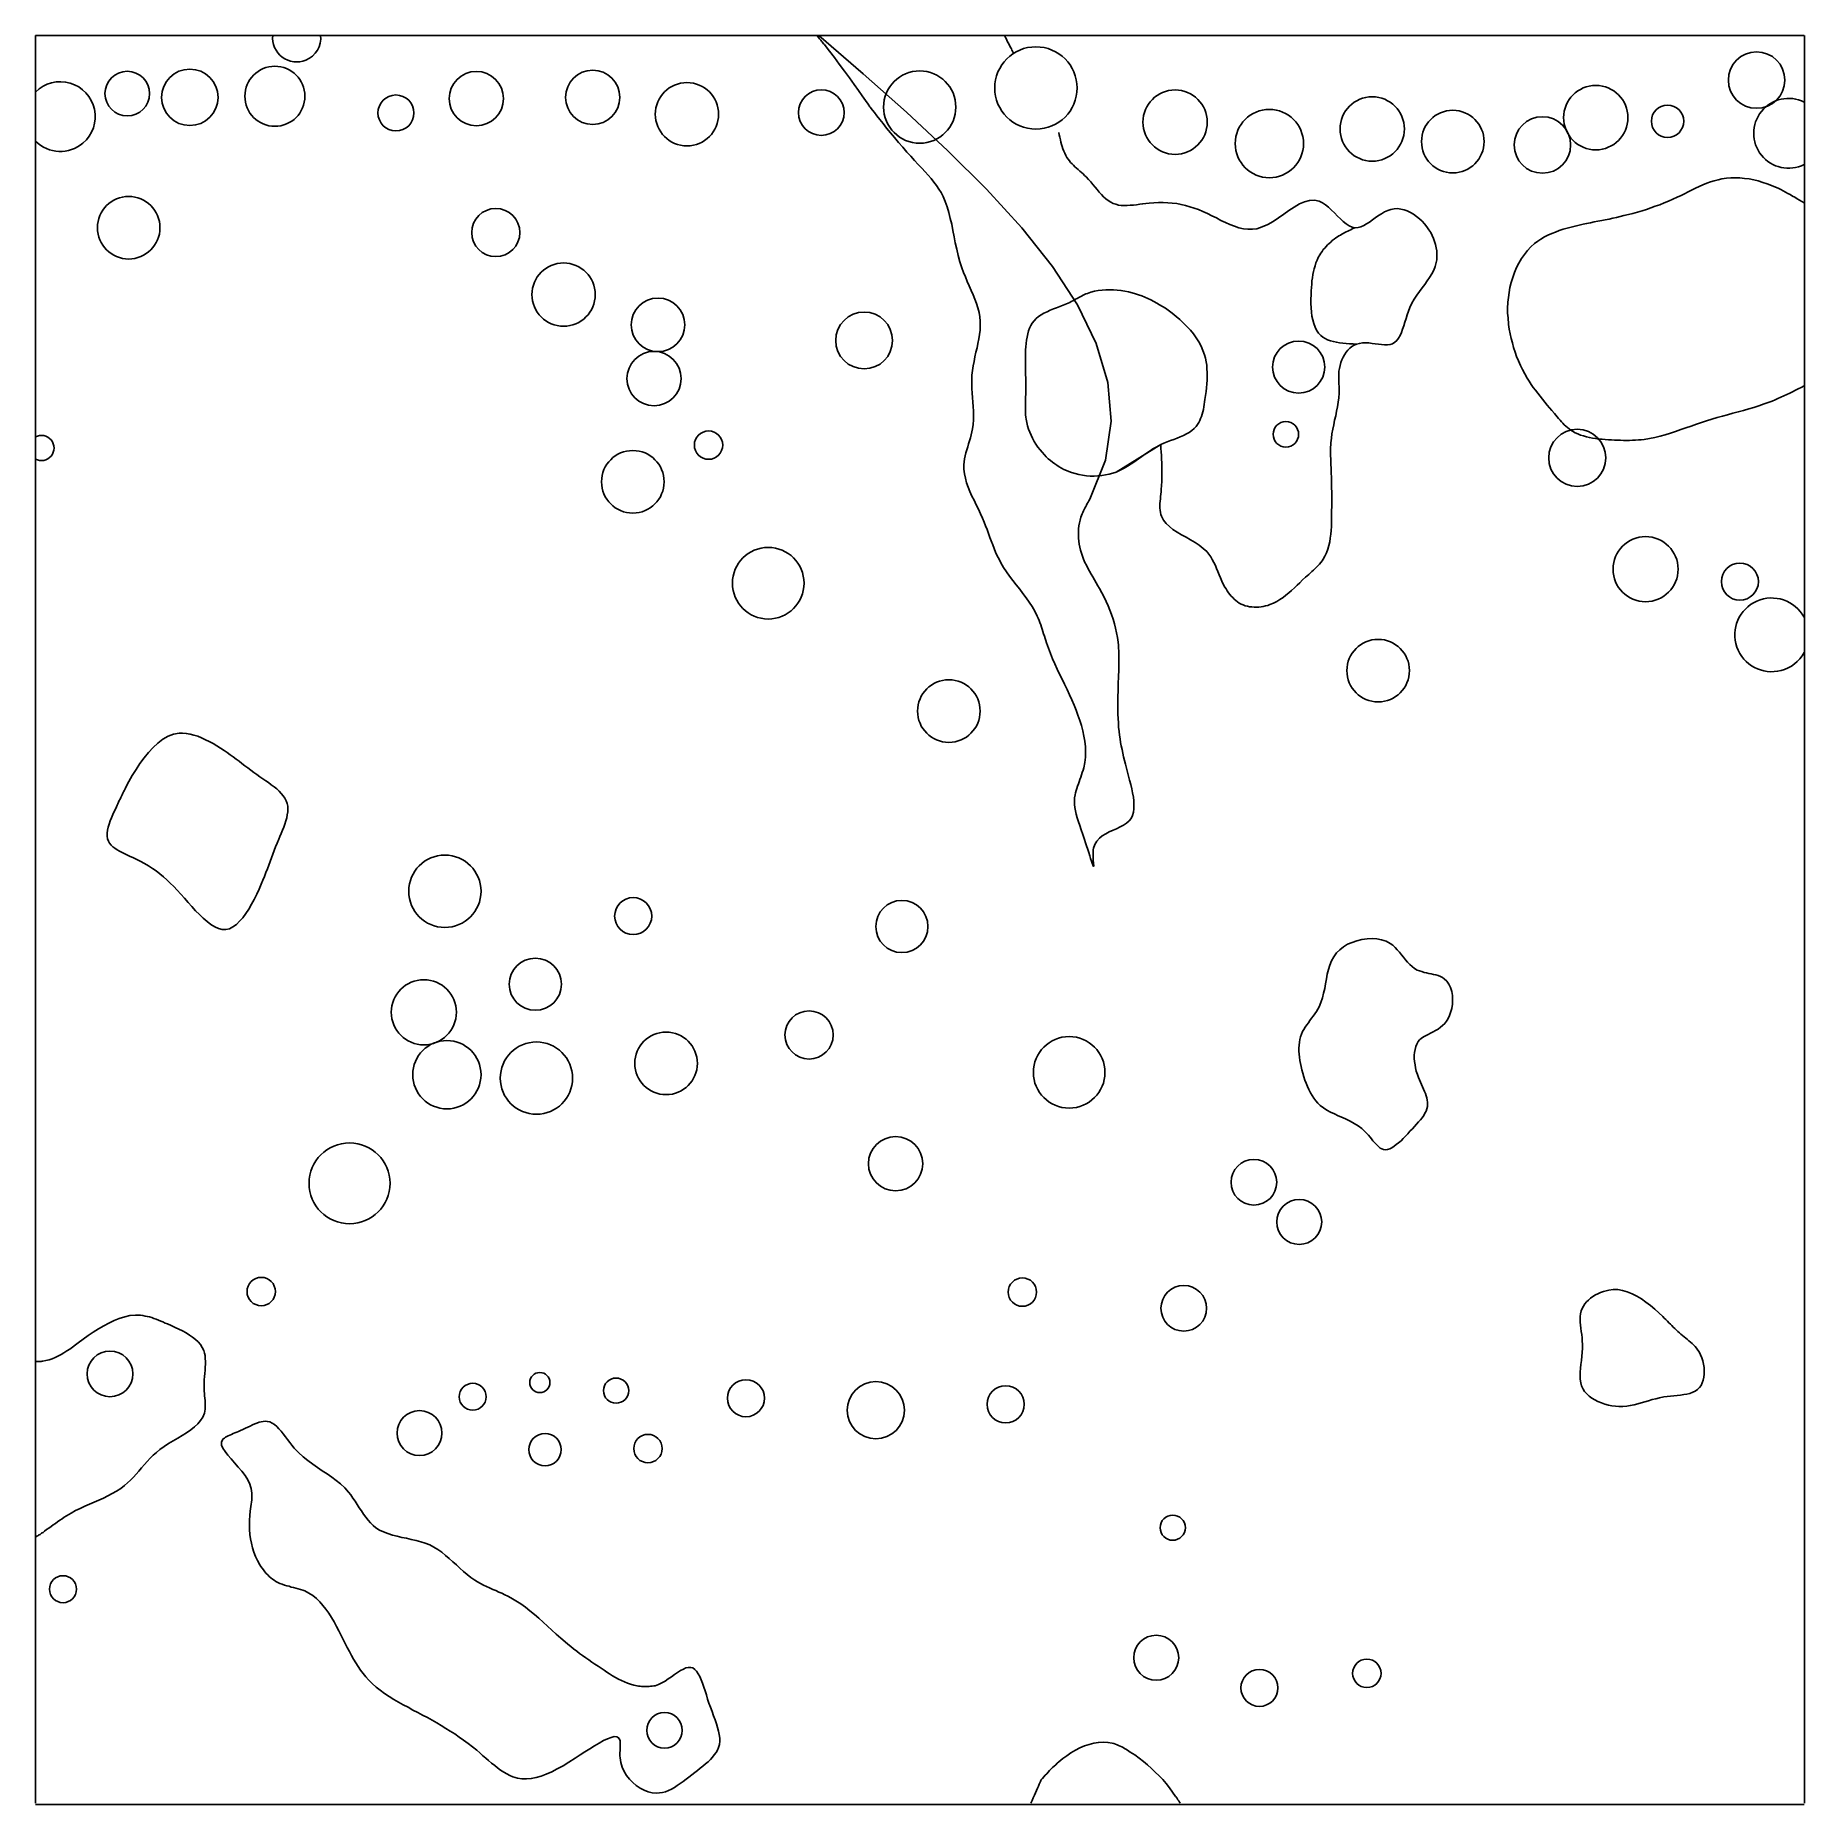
# Model space of a CAD drawing. Extents: x 6.066 to 7.049, y 8.53 to 9.514.
import ezdxf

# ---------------------------------------------------------------- set-up
doc = ezdxf.new("R2010")
doc.units = 0
for name, color, linetype in [('LAYER1', 7, 'CONTINUOUS'), ('LAYER10', 1, 'CONTINUOUS'), ('LAYER12', 5, 'CONTINUOUS')]:
    doc.layers.add(name, color=color, linetype=linetype)

msp = doc.modelspace()

# ---------------------------------------------------------------- linework, layer by layer
at = {"layer": 'LAYER1', "color": 7, "linetype": 'CONTINUOUS'}
for points in [[(6.5012, 9.514), (6.5011, 9.514), (6.501, 9.514), (6.5009, 9.514), (6.5008, 9.514), (6.5007, 9.514), (6.5006, 9.514), (6.5005, 9.514), (6.5004, 9.514), (6.5003, 9.514), (6.5002, 9.514), (6.5001, 9.514), (6.5001, 9.514), (6.4998, 9.514), (6.4996, 9.514), (6.4995, 9.514), (6.4994, 9.514), (6.4994, 9.514), (6.4994, 9.514), (6.4994, 9.514), (6.4995, 9.514), (6.4996, 9.514), (6.4998, 9.514), (6.4999, 9.514), (6.5001, 9.514)], [(6.5001, 9.514), (6.5001, 9.514), (6.5001, 9.514), (6.5001, 9.514), (6.5001, 9.514), (6.5001, 9.514), (6.5001, 9.514), (6.5001, 9.514), (6.5001, 9.514), (6.5001, 9.514), (6.5001, 9.514), (6.5001, 9.514), (6.5001, 9.514), (6.5001, 9.514), (6.5001, 9.514), (6.5001, 9.514), (6.5001, 9.514), (6.5001, 9.514), (6.5001, 9.514), (6.5001, 9.514), (6.5001, 9.514), (6.5001, 9.514), (6.5001, 9.514), (6.5001, 9.514), (6.5001, 9.514)], [(6.5001, 9.514), (6.5004, 9.5136), (6.5008, 9.5131), (6.5012, 9.5127), (6.5016, 9.5122), (6.5019, 9.5118), (6.5023, 9.5113), (6.5027, 9.5109), (6.5031, 9.5104), (6.5035, 9.5099), (6.5039, 9.5094), (6.5043, 9.5089), (6.5047, 9.5084), (6.5072, 9.5052), (6.5099, 9.5017), (6.5126, 9.498), (6.5154, 9.4942), (6.5182, 9.4905), (6.5208, 9.4868), (6.5232, 9.4834), (6.5254, 9.4804), (6.5272, 9.4778), (6.5286, 9.4758), (6.5295, 9.4744), (6.5299, 9.4739), (6.5299, 9.4738), (6.5299, 9.4738), (6.5299, 9.4738), (6.5299, 9.4738), (6.5299, 9.4739), (6.5299, 9.4739), (6.5299, 9.4739), (6.5299, 9.4739), (6.5299, 9.4739), (6.5299, 9.4739), (6.5299, 9.4739), (6.5299, 9.4739), (6.5303, 9.4734), (6.531, 9.4725), (6.5321, 9.4711), (6.5334, 9.4694), (6.5351, 9.4673), (6.5369, 9.465), (6.5389, 9.4625), (6.5411, 9.4599), (6.5433, 9.4572), (6.5456, 9.4544), (6.5479, 9.4518), (6.5501, 9.4492), (6.5523, 9.4468), (6.5544, 9.4445), (6.5565, 9.4423), (6.5584, 9.4402), (6.5603, 9.4382), (6.562, 9.4363), (6.5637, 9.4344), (6.5652, 9.4325), (6.5667, 9.4306), (6.568, 9.4286), (6.5692, 9.4266), (6.5703, 9.4245), (6.5715, 9.4217), (6.5726, 9.4187), (6.5735, 9.4156), (6.5743, 9.4123), (6.5751, 9.409), (6.5758, 9.4056), (6.5764, 9.4021), (6.5771, 9.3987), (6.5779, 9.3952), (6.5787, 9.3917), (6.5796, 9.3882), (6.5807, 9.3848), (6.5816, 9.3822), (6.5827, 9.3797), (6.5837, 9.3772), (6.5848, 9.3747), (6.5859, 9.3722), (6.587, 9.3698), (6.5879, 9.3673), (6.5888, 9.3649), (6.5896, 9.3625), (6.5903, 9.36), (6.5907, 9.3575), (6.591, 9.3551), (6.591, 9.3526), (6.5909, 9.3502), (6.5906, 9.3477), (6.5902, 9.3453), (6.5897, 9.3428), (6.5892, 9.3403), (6.5886, 9.3378), (6.588, 9.3353), (6.5875, 9.3327), (6.587, 9.3302), (6.5866, 9.3277), (6.5863, 9.3251), (6.5862, 9.3226), (6.5862, 9.3201), (6.5863, 9.3176), (6.5865, 9.3151), (6.5866, 9.3126), (6.5868, 9.3101), (6.587, 9.3076), (6.5872, 9.3051), (6.5872, 9.3027), (6.5872, 9.3002), (6.587, 9.2977), (6.5867, 9.2953), (6.5863, 9.2936), (6.5859, 9.2919), (6.5855, 9.2902), (6.585, 9.2885), (6.5845, 9.2869), (6.584, 9.2852), (6.5835, 9.2835), (6.583, 9.2819), (6.5826, 9.2802), (6.5823, 9.2786), (6.582, 9.2769), (6.5819, 9.2753), (6.5819, 9.2728), (6.5822, 9.2703), (6.5827, 9.2678), (6.5834, 9.2653), (6.5842, 9.2629), (6.5852, 9.2604), (6.5863, 9.2579), (6.5875, 9.2555), (6.5887, 9.253), (6.5899, 9.2505), (6.5911, 9.248), (6.5922, 9.2455), (6.5931, 9.2434), (6.5939, 9.2413), (6.5948, 9.2392), (6.5955, 9.2371), (6.5963, 9.2349), (6.5971, 9.2329), (6.5979, 9.2308), (6.5987, 9.2287), (6.5995, 9.2267), (6.6004, 9.2247), (6.6014, 9.2227), (6.6024, 9.2208), (6.6039, 9.2182), (6.6056, 9.2157), (6.6073, 9.2133), (6.6091, 9.2109), (6.611, 9.2085), (6.6129, 9.2061), (6.6147, 9.2037), (6.6165, 9.2013), (6.6182, 9.1989), (6.6198, 9.1964), (6.6213, 9.1938), (6.6227, 9.1911), (6.6232, 9.1899), (6.6237, 9.1887), (6.6241, 9.1875), (6.6246, 9.1863), (6.625, 9.185), (6.6254, 9.1838), (6.6258, 9.1825), (6.6262, 9.1812), (6.6266, 9.18), (6.627, 9.1787), (6.6274, 9.1775), (6.6278, 9.1762), (6.6289, 9.1733), (6.63, 9.1703), (6.6312, 9.1674), (6.6325, 9.1646), (6.6338, 9.1617), (6.6351, 9.1589), (6.6365, 9.156), (6.6378, 9.1532), (6.6392, 9.1503), (6.6405, 9.1474), (6.6418, 9.1445), (6.6431, 9.1416), (6.6443, 9.1388), (6.6453, 9.136), (6.6463, 9.1331), (6.6472, 9.1302), (6.648, 9.1273), (6.6486, 9.1244), (6.6491, 9.1215), (6.6494, 9.1185), (6.6495, 9.1156), (6.6494, 9.1126), (6.6491, 9.1097), (6.6485, 9.1068), (6.6481, 9.1055), (6.6477, 9.1042), (6.6473, 9.1029), (6.6469, 9.1016), (6.6464, 9.1003), (6.6459, 9.099), (6.6455, 9.0978), (6.645, 9.0965), (6.6446, 9.0953), (6.6443, 9.0941), (6.6439, 9.0929), (6.6437, 9.0918), (6.6434, 9.09), (6.6433, 9.0882), (6.6433, 9.0864), (6.6435, 9.0846), (6.6439, 9.0828), (6.6443, 9.0809), (6.6449, 9.0789), (6.6455, 9.0768), (6.6463, 9.0746), (6.6471, 9.0723), (6.648, 9.0697), (6.6489, 9.0669), (6.6495, 9.0651), (6.6501, 9.0633), (6.6507, 9.0614), (6.6513, 9.0596), (6.6518, 9.0579), (6.6523, 9.0563), (6.6528, 9.0549), (6.6532, 9.0537), (6.6535, 9.0528), (6.6538, 9.0522), (6.654, 9.0519), (6.6541, 9.0521), (6.6541, 9.0524), (6.654, 9.0529), (6.654, 9.0535), (6.6539, 9.0542), (6.6538, 9.0551), (6.6537, 9.056), (6.6537, 9.057), (6.6537, 9.058), (6.6537, 9.059), (6.6537, 9.06), (6.6538, 9.0611), (6.654, 9.062), (6.6547, 9.0642), (6.6557, 9.066), (6.6572, 9.0676), (6.6588, 9.0689), (6.6607, 9.0701), (6.6627, 9.0711), (6.6648, 9.072), (6.6668, 9.0729), (6.6688, 9.0739), (6.6706, 9.0748), (6.6723, 9.0759), (6.6737, 9.0772), (6.6748, 9.0786), (6.6756, 9.0803), (6.6761, 9.0821), (6.6764, 9.084), (6.6764, 9.0861), (6.6763, 9.0883), (6.6761, 9.0905), (6.6757, 9.0928), (6.6752, 9.0951), (6.6746, 9.0975), (6.674, 9.0998), (6.6734, 9.1021), (6.6728, 9.1043), (6.6723, 9.1065), (6.6717, 9.1087), (6.6712, 9.1108), (6.6707, 9.1128), (6.6702, 9.1149), (6.6698, 9.1169), (6.6694, 9.1189), (6.669, 9.1209), (6.6687, 9.1229), (6.6684, 9.1249), (6.6682, 9.1269), (6.6679, 9.1293), (6.6678, 9.1317), (6.6676, 9.1342), (6.6675, 9.1366), (6.6675, 9.1391), (6.6675, 9.1416), (6.6675, 9.1441), (6.6675, 9.1467), (6.6676, 9.1492), (6.6677, 9.1517), (6.6677, 9.1542), (6.6678, 9.1568), (6.6679, 9.1584), (6.668, 9.1601), (6.668, 9.1618), (6.6681, 9.1635), (6.6681, 9.1651), (6.6681, 9.1668), (6.6681, 9.1684), (6.6681, 9.1701), (6.668, 9.1717), (6.6679, 9.1734)], [(6.5001, 9.514), (6.5001, 9.514), (6.5001, 9.514), (6.5001, 9.514), (6.5001, 9.514), (6.5001, 9.514), (6.5001, 9.514), (6.5001, 9.514), (6.5001, 9.514), (6.5001, 9.514), (6.5001, 9.514), (6.5001, 9.514), (6.5001, 9.514), (6.5001, 9.514), (6.5001, 9.514), (6.5001, 9.514), (6.5001, 9.514), (6.5001, 9.514), (6.5001, 9.514), (6.5001, 9.514), (6.5001, 9.514), (6.5001, 9.514), (6.5001, 9.514), (6.5001, 9.514), (6.5001, 9.514)], [(6.6679, 9.1734), (6.6678, 9.175), (6.6676, 9.1767), (6.6673, 9.1793), (6.6668, 9.1818), (6.6662, 9.1844), (6.6656, 9.1869), (6.6648, 9.1895), (6.664, 9.192), (6.663, 9.1944), (6.662, 9.1969), (6.661, 9.1993), (6.6598, 9.2017), (6.6586, 9.2041), (6.6573, 9.2064), (6.6564, 9.208), (6.6555, 9.2097), (6.6545, 9.2113), (6.6536, 9.2129), (6.6526, 9.2145), (6.6517, 9.2161), (6.6508, 9.2177), (6.65, 9.2194), (6.6492, 9.221), (6.6484, 9.2227), (6.6478, 9.2245), (6.6472, 9.2262), (6.6467, 9.2278), (6.6463, 9.2295), (6.646, 9.2311), (6.6458, 9.2328), (6.6456, 9.2345), (6.6455, 9.2362), (6.6455, 9.2379), (6.6456, 9.2396), (6.6458, 9.2413), (6.6461, 9.2429), (6.6465, 9.2445), (6.6469, 9.2461), (6.6473, 9.247), (6.6476, 9.2479), (6.648, 9.2487), (6.6483, 9.2496), (6.6488, 9.2504), (6.6492, 9.2512), (6.6496, 9.2521), (6.65, 9.2529), (6.6505, 9.2537), (6.6509, 9.2545), (6.6514, 9.2553), (6.6518, 9.2561), (6.6606, 9.2779), (6.6638, 9.2995), (6.6619, 9.3211), (6.6555, 9.3427), (6.6451, 9.3642), (6.6311, 9.3856), (6.614, 9.4071), (6.5945, 9.4285), (6.5729, 9.4499), (6.5499, 9.4713), (6.5258, 9.4926), (6.5012, 9.514)], [(6.6044, 9.514), (6.6044, 9.514), (6.6044, 9.514), (6.6044, 9.514), (6.6044, 9.514), (6.6044, 9.514), (6.6044, 9.514), (6.6044, 9.514), (6.6044, 9.514), (6.6044, 9.514), (6.6044, 9.514), (6.6044, 9.514), (6.6044, 9.514), (6.6044, 9.514), (6.6044, 9.514), (6.6044, 9.514), (6.6044, 9.514), (6.6044, 9.514), (6.6044, 9.514), (6.6044, 9.514), (6.6044, 9.514), (6.6044, 9.514), (6.6044, 9.514), (6.6044, 9.514), (6.6044, 9.514)], [(6.6044, 9.514), (6.6044, 9.514), (6.6044, 9.514), (6.6044, 9.514), (6.6044, 9.514), (6.6044, 9.514), (6.6044, 9.514), (6.6044, 9.514), (6.6044, 9.514), (6.6044, 9.514), (6.6044, 9.514), (6.6044, 9.514), (6.6044, 9.514), (6.6044, 9.514), (6.6044, 9.514), (6.6044, 9.514), (6.6044, 9.514), (6.6044, 9.514), (6.6044, 9.514), (6.6044, 9.514), (6.6044, 9.514), (6.6044, 9.514), (6.6044, 9.514), (6.6044, 9.514), (6.6044, 9.514)], [(6.6044, 9.514), (6.605, 9.5129), (6.6055, 9.5119), (6.606, 9.5109), (6.6065, 9.5099), (6.607, 9.5089), (6.6075, 9.5081), (6.6079, 9.5072), (6.6083, 9.5065), (6.6086, 9.5059), (6.6089, 9.5053), (6.6091, 9.5049), (6.6093, 9.5046), (6.6093, 9.5045), (6.6093, 9.5044), (6.6094, 9.5044), (6.6094, 9.5044), (6.6094, 9.5044), (6.6094, 9.5044), (6.6094, 9.5044), (6.6093, 9.5044), (6.6093, 9.5045), (6.6093, 9.5045), (6.6093, 9.5045), (6.6093, 9.5046)], [(6.6679, 9.4197), (6.6664, 9.4201), (6.6649, 9.4206), (6.6635, 9.4213), (6.6621, 9.4222), (6.6608, 9.4232), (6.6595, 9.4243), (6.6583, 9.4256), (6.6571, 9.4269), (6.6559, 9.4283), (6.6548, 9.4297), (6.6536, 9.4312), (6.6524, 9.4326), (6.6511, 9.434), (6.6498, 9.4354), (6.649, 9.4362), (6.6481, 9.437), (6.6472, 9.4378), (6.6463, 9.4386), (6.6454, 9.4394), (6.6445, 9.4402), (6.6436, 9.441), (6.6428, 9.4418), (6.642, 9.4426), (6.6412, 9.4434), (6.6405, 9.4443), (6.6398, 9.4452), (6.6391, 9.4462), (6.6385, 9.4473), (6.6379, 9.4485), (6.6374, 9.4497), (6.6369, 9.4509), (6.6365, 9.4522), (6.6362, 9.4534), (6.6358, 9.4547), (6.6355, 9.456), (6.6352, 9.4574), (6.6349, 9.4587), (6.6346, 9.4601)], [(6.6913, 9.2865), (6.6914, 9.2844), (6.6916, 9.2824), (6.6917, 9.2804), (6.6918, 9.2784), (6.6919, 9.2763), (6.6919, 9.2743), (6.692, 9.2722), (6.692, 9.2701), (6.6919, 9.268), (6.6919, 9.2659), (6.6917, 9.2638), (6.6916, 9.2616), (6.6915, 9.2603), (6.6913, 9.2589), (6.6912, 9.2576), (6.6911, 9.2563), (6.691, 9.255), (6.6909, 9.2537), (6.6909, 9.2524), (6.6909, 9.2512), (6.691, 9.25), (6.6912, 9.2488), (6.6914, 9.2477), (6.6917, 9.2466), (6.6928, 9.2445), (6.6943, 9.2426), (6.6961, 9.2409), (6.6981, 9.2393), (6.7004, 9.2378), (6.7029, 9.2364), (6.7054, 9.235), (6.7079, 9.2335), (6.7104, 9.2321), (6.7127, 9.2305), (6.7149, 9.2288), (6.7169, 9.227), (6.718, 9.2256), (6.7191, 9.2241), (6.72, 9.2226), (6.7209, 9.221), (6.7217, 9.2193), (6.7224, 9.2176), (6.7231, 9.2159), (6.7238, 9.2141), (6.7245, 9.2124), (6.7253, 9.2106), (6.7261, 9.2089), (6.727, 9.2072), (6.7277, 9.2062), (6.7283, 9.2051), (6.729, 9.2041), (6.7298, 9.2032), (6.7305, 9.2022), (6.7314, 9.2014), (6.7322, 9.2005), (6.7331, 9.1998), (6.734, 9.1991), (6.735, 9.1984), (6.736, 9.1978), (6.7371, 9.1973), (6.7383, 9.1969), (6.7395, 9.1966), (6.7407, 9.1963), (6.7419, 9.1962), (6.7432, 9.1961), (6.7445, 9.1961), (6.7458, 9.1961), (6.7471, 9.1963), (6.7483, 9.1965), (6.7496, 9.1968), (6.7508, 9.1971), (6.752, 9.1975), (6.754, 9.1983), (6.7558, 9.1992), (6.7576, 9.2003), (6.7593, 9.2014), (6.7609, 9.2027), (6.7625, 9.204), (6.7641, 9.2054), (6.7656, 9.2068), (6.7672, 9.2083), (6.7687, 9.2097), (6.7702, 9.2112), (6.7718, 9.2127), (6.7727, 9.2135), (6.7736, 9.2143), (6.7745, 9.2151), (6.7754, 9.2159), (6.7762, 9.2167), (6.7771, 9.2175), (6.7779, 9.2183), (6.7788, 9.2192), (6.7795, 9.22), (6.7803, 9.2209), (6.781, 9.2218), (6.7816, 9.2227), (6.7826, 9.2245), (6.7835, 9.2263), (6.7842, 9.2283), (6.7848, 9.2303), (6.7853, 9.2324), (6.7856, 9.2345), (6.7859, 9.2366), (6.7861, 9.2388), (6.7862, 9.241), (6.7863, 9.2433), (6.7863, 9.2455), (6.7863, 9.2477), (6.7863, 9.2498), (6.7864, 9.2519), (6.7864, 9.254), (6.7864, 9.2561), (6.7864, 9.2582), (6.7864, 9.2603), (6.7863, 9.2623), (6.7863, 9.2644), (6.7863, 9.2664), (6.7862, 9.2685), (6.7861, 9.2705), (6.7861, 9.2726), (6.786, 9.2738), (6.7859, 9.275), (6.7859, 9.2763), (6.7858, 9.2775), (6.7858, 9.2788), (6.7857, 9.28), (6.7857, 9.2813), (6.7857, 9.2825), (6.7857, 9.2838), (6.7857, 9.285), (6.7858, 9.2863), (6.7859, 9.2875), (6.7862, 9.29), (6.7865, 9.2925), (6.787, 9.295), (6.7875, 9.2975), (6.788, 9.3), (6.7886, 9.3025), (6.7891, 9.305), (6.7896, 9.3075), (6.79, 9.31), (6.7903, 9.3125), (6.7905, 9.315), (6.7905, 9.3174), (6.7905, 9.3182), (6.7905, 9.3191), (6.7904, 9.3199), (6.7904, 9.3207), (6.7904, 9.3215), (6.7903, 9.3223), (6.7903, 9.3232), (6.7903, 9.324), (6.7903, 9.3248), (6.7903, 9.3257), (6.7903, 9.3265), (6.7904, 9.3274), (6.7907, 9.3289), (6.791, 9.3305), (6.7915, 9.3321), (6.792, 9.3336), (6.7927, 9.3351), (6.7935, 9.3365), (6.7944, 9.3378), (6.7954, 9.339), (6.7964, 9.3401), (6.7976, 9.3411), (6.7989, 9.3418), (6.8002, 9.3424), (6.8018, 9.3428), (6.8035, 9.343), (6.8052, 9.3431), (6.807, 9.343), (6.8088, 9.3428), (6.8106, 9.3425), (6.8124, 9.3423), (6.8141, 9.3421), (6.8158, 9.342), (6.8174, 9.342), (6.8188, 9.3422), (6.8201, 9.3426), (6.8214, 9.3434), (6.8226, 9.3444), (6.8235, 9.3457), (6.8244, 9.3472), (6.8252, 9.3488), (6.8258, 9.3506), (6.8265, 9.3526), (6.8271, 9.3546), (6.8277, 9.3566), (6.8284, 9.3587), (6.8291, 9.3607), (6.8299, 9.3627), (6.831, 9.3651), (6.8323, 9.3674), (6.8337, 9.3696), (6.8352, 9.3717), (6.8366, 9.3737), (6.8381, 9.3756), (6.8395, 9.3776), (6.8408, 9.3795), (6.842, 9.3815), (6.8431, 9.3835), (6.8439, 9.3856), (6.8445, 9.3877), (6.8448, 9.3893), (6.8449, 9.3909), (6.8449, 9.3926), (6.8448, 9.3943), (6.8445, 9.396), (6.8441, 9.3977), (6.8436, 9.3994), (6.843, 9.4011), (6.8422, 9.4028), (6.8414, 9.4044), (6.8404, 9.406), (6.8393, 9.4076), (6.838, 9.4092), (6.8366, 9.4107), (6.8351, 9.4121), (6.8336, 9.4134), (6.8319, 9.4146), (6.8302, 9.4156), (6.8284, 9.4164), (6.8266, 9.4171), (6.8248, 9.4175), (6.8229, 9.4177), (6.8211, 9.4176), (6.8193, 9.4173), (6.8175, 9.4167), (6.8158, 9.4159), (6.814, 9.4149), (6.8123, 9.4138), (6.8106, 9.4126), (6.809, 9.4114), (6.8074, 9.4102), (6.8057, 9.4092), (6.8042, 9.4083), (6.8026, 9.4076), (6.801, 9.4072), (6.7995, 9.4071), (6.7978, 9.4074), (6.7961, 9.4082), (6.7945, 9.4092), (6.7928, 9.4105), (6.7912, 9.412), (6.7895, 9.4136), (6.7879, 9.4153), (6.7862, 9.4169), (6.7845, 9.4185), (6.7829, 9.4198), (6.7812, 9.421), (6.7794, 9.4218), (6.7768, 9.4224), (6.774, 9.4223), (6.7712, 9.4215), (6.7684, 9.4203), (6.7655, 9.4186), (6.7626, 9.4167), (6.7597, 9.4147), (6.7567, 9.4126), (6.7538, 9.4106), (6.7508, 9.4089), (6.7478, 9.4075), (6.7448, 9.4065), (6.7423, 9.4062), (6.7398, 9.4062), (6.7373, 9.4065), (6.7348, 9.407), (6.7323, 9.4079), (6.7298, 9.4088), (6.7273, 9.41), (6.7248, 9.4112), (6.7223, 9.4125), (6.7198, 9.4137), (6.7173, 9.415), (6.7148, 9.4161), (6.7124, 9.4172), (6.7099, 9.418), (6.7075, 9.4188), (6.7051, 9.4195), (6.7026, 9.42), (6.7002, 9.4205), (6.6977, 9.4208), (6.6952, 9.421), (6.6926, 9.4211), (6.6901, 9.4211), (6.6875, 9.421), (6.6848, 9.4208), (6.6831, 9.4206), (6.6813, 9.4204), (6.6796, 9.4201), (6.6778, 9.4199), (6.6761, 9.4197), (6.6744, 9.4196), (6.6727, 9.4195), (6.671, 9.4195), (6.6694, 9.4195), (6.6679, 9.4197)], [(6.8002, 9.3424), (6.7983, 9.3425), (6.7963, 9.3426), (6.7944, 9.3427), (6.7926, 9.3429), (6.7907, 9.3431), (6.789, 9.3434), (6.7873, 9.3438), (6.7857, 9.3442), (6.7841, 9.3448), (6.7827, 9.3455), (6.7814, 9.3462), (6.7803, 9.3472), (6.779, 9.3485), (6.7779, 9.3501), (6.7771, 9.3518), (6.7764, 9.3538), (6.7758, 9.3558), (6.7754, 9.358), (6.7751, 9.3602), (6.7749, 9.3625), (6.7748, 9.3649), (6.7748, 9.3673), (6.7749, 9.3697), (6.775, 9.372), (6.7751, 9.3739), (6.7753, 9.3757), (6.7754, 9.3775), (6.7756, 9.3793), (6.7759, 9.381), (6.7762, 9.3827), (6.7766, 9.3843), (6.7771, 9.3859), (6.7776, 9.3875), (6.7782, 9.389), (6.7789, 9.3905), (6.7798, 9.392), (6.7804, 9.393), (6.781, 9.3939), (6.7817, 9.3949), (6.7825, 9.3958), (6.7833, 9.3966), (6.7841, 9.3975), (6.7849, 9.3983), (6.7858, 9.3991), (6.7867, 9.3999), (6.7877, 9.4007), (6.7886, 9.4014), (6.7896, 9.402), (6.7904, 9.4025), (6.7912, 9.403), (6.792, 9.4035), (6.7928, 9.4039), (6.7936, 9.4044), (6.7945, 9.4048), (6.7953, 9.4052), (6.7961, 9.4056), (6.797, 9.406), (6.7978, 9.4064), (6.7987, 9.4068), (6.7995, 9.4071)], [(6.6913, 9.2865), (6.6666, 9.2712)], [(6.1455, 9.1261), (6.1475, 9.1261), (6.1495, 9.1259), (6.1516, 9.1255), (6.1537, 9.125), (6.1559, 9.1243), (6.158, 9.1234), (6.1602, 9.1224), (6.1623, 9.1214), (6.1644, 9.1202), (6.1665, 9.119), (6.1685, 9.1177), (6.1705, 9.1164), (6.1722, 9.1152), (6.1739, 9.114), (6.1756, 9.1128), (6.1772, 9.1116), (6.1789, 9.1104), (6.1805, 9.1092), (6.1821, 9.1079), (6.1837, 9.1067), (6.1854, 9.1055), (6.187, 9.1042), (6.1888, 9.103), (6.1905, 9.1017), (6.1921, 9.1006), (6.1937, 9.0996), (6.1952, 9.0985), (6.1968, 9.0973), (6.1983, 9.0962), (6.1998, 9.095), (6.2011, 9.0938), (6.2023, 9.0925), (6.2034, 9.0912), (6.2044, 9.0899), (6.2051, 9.0884), (6.2056, 9.087), (6.2059, 9.0855), (6.206, 9.0839), (6.206, 9.0823), (6.2057, 9.0806), (6.2054, 9.0789), (6.2049, 9.0772), (6.2043, 9.0755), (6.2037, 9.0738), (6.203, 9.0721), (6.2023, 9.0703), (6.2016, 9.0686), (6.2009, 9.067), (6.2, 9.0648), (6.1992, 9.0628), (6.1984, 9.0607), (6.1976, 9.0587), (6.1969, 9.0567), (6.1961, 9.0546), (6.1954, 9.0526), (6.1946, 9.0506), (6.1938, 9.0485), (6.193, 9.0464), (6.1921, 9.0442), (6.1912, 9.042), (6.19, 9.0392), (6.1887, 9.0364), (6.1873, 9.0336), (6.1858, 9.0309), (6.1843, 9.0282), (6.1827, 9.0257), (6.181, 9.0234), (6.1792, 9.0214), (6.1774, 9.0196), (6.1755, 9.0183), (6.1735, 9.0173), (6.1716, 9.0169), (6.1695, 9.0169), (6.1675, 9.0174), (6.1654, 9.0183), (6.1632, 9.0196), (6.1611, 9.0212), (6.159, 9.0231), (6.1568, 9.0251), (6.1547, 9.0273), (6.1526, 9.0296), (6.1505, 9.0319), (6.1485, 9.0343), (6.1465, 9.0365), (6.1445, 9.0387), (6.1426, 9.0407), (6.1406, 9.0426), (6.1387, 9.0444), (6.1368, 9.0462), (6.1348, 9.0478), (6.1328, 9.0494), (6.1307, 9.0508), (6.1286, 9.0523), (6.1263, 9.0536), (6.1239, 9.0549), (6.1213, 9.0562), (6.1198, 9.0568), (6.1183, 9.0575), (6.1168, 9.0582), (6.1153, 9.0589), (6.1138, 9.0596), (6.1124, 9.0604), (6.1111, 9.0611), (6.1098, 9.062), (6.1087, 9.0629), (6.1077, 9.0638), (6.1069, 9.0648), (6.1063, 9.0659), (6.1058, 9.0673), (6.1056, 9.0688), (6.1056, 9.0704), (6.1058, 9.072), (6.1061, 9.0737), (6.1066, 9.0754), (6.1072, 9.0772), (6.1079, 9.079), (6.1086, 9.0808), (6.1094, 9.0825), (6.1103, 9.0842), (6.1111, 9.0859), (6.1115, 9.0868), (6.1119, 9.0877), (6.1123, 9.0885), (6.1127, 9.0893), (6.1131, 9.0902), (6.1135, 9.091), (6.1139, 9.0918), (6.1143, 9.0926), (6.1147, 9.0934), (6.1151, 9.0943), (6.1155, 9.0951), (6.1159, 9.0959), (6.1176, 9.0991), (6.1195, 9.1025), (6.1216, 9.1058), (6.1237, 9.1091), (6.1261, 9.1123), (6.1285, 9.1153), (6.1311, 9.1181), (6.1338, 9.1205), (6.1365, 9.1226), (6.1394, 9.1243), (6.1424, 9.1255), (6.1455, 9.1261)], [(6.8344, 8.9545), (6.8337, 8.9531), (6.8331, 8.9517), (6.8327, 8.9501), (6.8324, 8.9485), (6.8323, 8.9469), (6.8323, 8.9451), (6.8324, 8.9434), (6.8327, 8.9416), (6.833, 8.9399), (6.8334, 8.9381), (6.834, 8.9363), (6.8346, 8.9346), (6.8351, 8.9332), (6.8357, 8.9319), (6.8363, 8.9306), (6.8369, 8.9293), (6.8374, 8.928), (6.838, 8.9268), (6.8385, 8.9256), (6.8389, 8.9243), (6.8393, 8.9232), (6.8395, 8.922), (6.8397, 8.9208), (6.8397, 8.9197), (6.8396, 8.9184), (6.8393, 8.9172), (6.8388, 8.9159), (6.8382, 8.9147), (6.8375, 8.9135), (6.8366, 8.9122), (6.8357, 8.911), (6.8346, 8.9098), (6.8335, 8.9085), (6.8324, 8.9073), (6.8312, 8.906), (6.8299, 8.9047), (6.8287, 8.9033), (6.8274, 8.902), (6.8261, 8.9007), (6.8249, 8.8994), (6.8236, 8.8983), (6.8223, 8.8972), (6.8211, 8.8963), (6.8198, 8.8955), (6.8186, 8.8949), (6.8174, 8.8945), (6.8162, 8.8944), (6.8151, 8.8945), (6.8142, 8.8948), (6.8134, 8.8953), (6.8126, 8.8959), (6.8118, 8.8967), (6.811, 8.8975), (6.8101, 8.8984), (6.8093, 8.8994), (6.8085, 8.9004), (6.8077, 8.9014), (6.8068, 8.9024), (6.8059, 8.9034), (6.805, 8.9044), (6.8031, 8.9061), (6.801, 8.9077), (6.7989, 8.909), (6.7967, 8.9102), (6.7945, 8.9113), (6.7923, 8.9123), (6.79, 8.9133), (6.7879, 8.9143), (6.7857, 8.9153), (6.7837, 8.9164), (6.7818, 8.9176), (6.78, 8.919), (6.7787, 8.9202), (6.7776, 8.9216), (6.7765, 8.923), (6.7755, 8.9245), (6.7745, 8.9261), (6.7737, 8.9278), (6.7729, 8.9295), (6.7722, 8.9313), (6.7715, 8.9331), (6.7709, 8.935), (6.7703, 8.9369), (6.7698, 8.9388), (6.7694, 8.9406), (6.769, 8.9423), (6.7687, 8.944), (6.7684, 8.9458), (6.7683, 8.9475), (6.7681, 8.9492), (6.7681, 8.9508), (6.7682, 8.9525), (6.7684, 8.9541), (6.7687, 8.9557), (6.7691, 8.9572), (6.7696, 8.9587), (6.7702, 8.9601), (6.7709, 8.9613), (6.7717, 8.9626), (6.7725, 8.9638), (6.7734, 8.965), (6.7743, 8.9662), (6.7752, 8.9675), (6.7761, 8.9687), (6.777, 8.9699), (6.7779, 8.9712), (6.7787, 8.9725), (6.7794, 8.9738), (6.7804, 8.9762), (6.7813, 8.9788), (6.7819, 8.9814), (6.7825, 8.984), (6.783, 8.9867), (6.7834, 8.9894), (6.7839, 8.992), (6.7845, 8.9946), (6.7853, 8.9971), (6.7863, 8.9995), (6.7875, 9.0017), (6.789, 9.0038), (6.7908, 9.0056), (6.7929, 9.0072), (6.7952, 9.0086), (6.7978, 9.0097), (6.8004, 9.0106), (6.8032, 9.0113), (6.806, 9.0117), (6.8088, 9.0118), (6.8115, 9.0116), (6.8141, 9.0111), (6.8166, 9.0103), (6.8188, 9.0091), (6.8203, 9.0081), (6.8216, 9.0069), (6.8228, 9.0056), (6.824, 9.0042), (6.8252, 9.0028), (6.8263, 9.0014), (6.8274, 9), (6.8286, 8.9987), (6.8298, 8.9974), (6.8311, 8.9962), (6.8324, 8.9952), (6.8339, 8.9943), (6.8351, 8.9938), (6.8364, 8.9934), (6.8377, 8.993), (6.839, 8.9927), (6.8403, 8.9924), (6.8417, 8.9922), (6.843, 8.9919), (6.8443, 8.9916), (6.8456, 8.9912), (6.8468, 8.9907), (6.8479, 8.9902), (6.8489, 8.9895), (6.8503, 8.9881), (6.8515, 8.9865), (6.8524, 8.9845), (6.8531, 8.9824), (6.8535, 8.9801), (6.8536, 8.9778), (6.8535, 8.9754), (6.8531, 8.973), (6.8525, 8.9706), (6.8517, 8.9684), (6.8505, 8.9664), (6.8492, 8.9646), (6.848, 8.9635), (6.8468, 8.9625), (6.8455, 8.9615), (6.8441, 8.9607), (6.8427, 8.96), (6.8413, 8.9592), (6.84, 8.9585), (6.8386, 8.9578), (6.8374, 8.9571), (6.8362, 8.9563), (6.8352, 8.9554), (6.8344, 8.9545)], [(6.9404, 8.8163), (6.9429, 8.8166), (6.9455, 8.8166), (6.9481, 8.8161), (6.9507, 8.8153), (6.9534, 8.8143), (6.956, 8.8129), (6.9586, 8.8114), (6.9611, 8.8096), (6.9636, 8.8077), (6.966, 8.8058), (6.9683, 8.8037), (6.9705, 8.8017), (6.9713, 8.8008), (6.9722, 8.7999), (6.973, 8.7991), (6.9739, 8.7982), (6.9747, 8.7974), (6.9755, 8.7966), (6.9763, 8.7957), (6.9771, 8.7949), (6.978, 8.7941), (6.9788, 8.7933), (6.9797, 8.7926), (6.9805, 8.7918), (6.9814, 8.7911), (6.9823, 8.7903), (6.9832, 8.7896), (6.9841, 8.7889), (6.985, 8.7881), (6.9859, 8.7874), (6.9868, 8.7866), (6.9876, 8.7858), (6.9885, 8.7849), (6.9892, 8.784), (6.9899, 8.783), (6.9906, 8.782), (6.9914, 8.7804), (6.9921, 8.7787), (6.9927, 8.777), (6.9931, 8.7751), (6.9934, 8.7733), (6.9935, 8.7714), (6.9934, 8.7696), (6.9933, 8.7679), (6.9929, 8.7662), (6.9924, 8.7647), (6.9917, 8.7633), (6.9908, 8.7621), (6.9897, 8.761), (6.9885, 8.7601), (6.9871, 8.7595), (6.9855, 8.7589), (6.9839, 8.7585), (6.9821, 8.7582), (6.9803, 8.7579), (6.9785, 8.7577), (6.9766, 8.7575), (6.9747, 8.7573), (6.9728, 8.7571), (6.971, 8.7569), (6.9687, 8.7564), (6.9666, 8.7559), (6.9645, 8.7554), (6.9625, 8.7548), (6.9604, 8.7542), (6.9585, 8.7536), (6.9565, 8.753), (6.9545, 8.7525), (6.9524, 8.7521), (6.9504, 8.7518), (6.9483, 8.7516), (6.9461, 8.7516), (6.9442, 8.7517), (6.9422, 8.752), (6.9402, 8.7524), (6.9382, 8.7529), (6.9363, 8.7536), (6.9344, 8.7544), (6.9327, 8.7553), (6.931, 8.7563), (6.9295, 8.7574), (6.9282, 8.7586), (6.927, 8.7599), (6.9261, 8.7613), (6.9253, 8.763), (6.9248, 8.7648), (6.9245, 8.7667), (6.9245, 8.7687), (6.9245, 8.7707), (6.9247, 8.7729), (6.9249, 8.775), (6.9252, 8.7772), (6.9254, 8.7795), (6.9257, 8.7817), (6.9258, 8.784), (6.9258, 8.7862), (6.9257, 8.788), (6.9256, 8.7898), (6.9254, 8.7916), (6.9251, 8.7933), (6.9249, 8.7951), (6.9247, 8.7968), (6.9245, 8.7984), (6.9245, 8.8001), (6.9245, 8.8017), (6.9247, 8.8032), (6.9251, 8.8047), (6.9256, 8.8061), (6.9263, 8.8074), (6.9271, 8.8086), (6.9281, 8.8097), (6.9291, 8.8108), (6.9303, 8.8118), (6.9316, 8.8127), (6.933, 8.8136), (6.9344, 8.8143), (6.9359, 8.815), (6.9374, 8.8155), (6.9389, 8.8159), (6.9404, 8.8163)], [(6.0657, 8.7765), (6.066, 8.7765), (6.0663, 8.7766), (6.0667, 8.7766), (6.067, 8.7766), (6.0673, 8.7766), (6.0677, 8.7766), (6.068, 8.7766), (6.0683, 8.7767), (6.0687, 8.7767), (6.069, 8.7767), (6.0693, 8.7768), (6.0697, 8.7768), (6.0714, 8.7771), (6.0732, 8.7775), (6.0749, 8.7781), (6.0766, 8.7788), (6.0782, 8.7796), (6.0799, 8.7805), (6.0815, 8.7814), (6.0831, 8.7825), (6.0847, 8.7835), (6.0863, 8.7846), (6.0879, 8.7858), (6.0895, 8.787), (6.0922, 8.789), (6.095, 8.791), (6.0978, 8.7929), (6.1007, 8.7947), (6.1036, 8.7965), (6.1065, 8.798), (6.1094, 8.7994), (6.1123, 8.8006), (6.1153, 8.8015), (6.1182, 8.8021), (6.1212, 8.8024), (6.1241, 8.8023), (6.1254, 8.8021), (6.1266, 8.8019), (6.1278, 8.8017), (6.129, 8.8014), (6.1303, 8.801), (6.1315, 8.8006), (6.1328, 8.8001), (6.134, 8.7996), (6.1353, 8.7991), (6.1365, 8.7986), (6.1378, 8.798), (6.1391, 8.7975), (6.1412, 8.7966), (6.1433, 8.7956), (6.1454, 8.7946), (6.1474, 8.7936), (6.1494, 8.7925), (6.1513, 8.7913), (6.153, 8.7901), (6.1546, 8.7888), (6.1561, 8.7875), (6.1574, 8.786), (6.1584, 8.7844), (6.1592, 8.7828), (6.1597, 8.7813), (6.16, 8.7799), (6.1601, 8.7783), (6.1602, 8.7767), (6.1602, 8.7751), (6.1601, 8.7734), (6.16, 8.7717), (6.1598, 8.77), (6.1597, 8.7682), (6.1595, 8.7664), (6.1594, 8.7646), (6.1594, 8.7629), (6.1595, 8.7615), (6.1595, 8.7602), (6.1596, 8.7589), (6.1597, 8.7575), (6.1599, 8.7562), (6.16, 8.755), (6.16, 8.7537), (6.1601, 8.7525), (6.1601, 8.7513), (6.16, 8.7501), (6.1598, 8.749), (6.1596, 8.7479), (6.1588, 8.7457), (6.1575, 8.7438), (6.156, 8.7419), (6.1541, 8.7402), (6.152, 8.7386), (6.1497, 8.737), (6.1473, 8.7355), (6.1448, 8.734), (6.1422, 8.7325), (6.1397, 8.731), (6.1373, 8.7294), (6.1349, 8.7277), (6.133, 8.7261), (6.1312, 8.7245), (6.1295, 8.7228), (6.1278, 8.721), (6.1263, 8.7193), (6.1247, 8.7175), (6.1232, 8.7157), (6.1217, 8.714), (6.1202, 8.7123), (6.1186, 8.7106), (6.1169, 8.7091), (6.1152, 8.7076), (6.1131, 8.706), (6.1108, 8.7045), (6.1084, 8.7032), (6.106, 8.7019), (6.1035, 8.7007), (6.1009, 8.6995), (6.0983, 8.6984), (6.0957, 8.6973), (6.0931, 8.6961), (6.0905, 8.6949), (6.088, 8.6937), (6.0855, 8.6923), (6.0842, 8.6916), (6.083, 8.6908), (6.0817, 8.69), (6.0805, 8.6891), (6.0792, 8.6883), (6.078, 8.6874), (6.0768, 8.6865), (6.0756, 8.6857), (6.0744, 8.6848), (6.0731, 8.6839), (6.0719, 8.6831), (6.0707, 8.6822), (6.0703, 8.6819), (6.0699, 8.6816), (6.0694, 8.6814), (6.069, 8.6811), (6.0686, 8.6808), (6.0682, 8.6805), (6.0678, 8.6803), (6.0673, 8.68), (6.0669, 8.6797), (6.0665, 8.6794), (6.0661, 8.6792), (6.0657, 8.6789)], [(6.4102, 8.5963), (6.412, 8.597), (6.4139, 8.5979), (6.4157, 8.5989), (6.4175, 8.6001), (6.4193, 8.6013), (6.421, 8.6025), (6.4227, 8.6036), (6.4243, 8.6047), (6.4259, 8.6055), (6.4273, 8.6062), (6.4287, 8.6065), (6.43, 8.6065), (6.4311, 8.6062), (6.4322, 8.6054), (6.4332, 8.6044), (6.4341, 8.603), (6.435, 8.6014), (6.4358, 8.5996), (6.4365, 8.5977), (6.4373, 8.5956), (6.438, 8.5934), (6.4387, 8.5912), (6.4394, 8.5889), (6.4401, 8.5867), (6.441, 8.5843), (6.4419, 8.5819), (6.4427, 8.5796), (6.4435, 8.5773), (6.4443, 8.5752), (6.4449, 8.5731), (6.4455, 8.5711), (6.4458, 8.5691), (6.4461, 8.5672), (6.4461, 8.5654), (6.4459, 8.5636), (6.4454, 8.5619), (6.4448, 8.5605), (6.4441, 8.5592), (6.4431, 8.5578), (6.4421, 8.5566), (6.4409, 8.5553), (6.4396, 8.554), (6.4382, 8.5528), (6.4368, 8.5516), (6.4353, 8.5504), (6.4338, 8.5492), (6.4322, 8.548), (6.4306, 8.5468), (6.429, 8.5455), (6.4274, 8.5443), (6.4258, 8.543), (6.4241, 8.5419), (6.4225, 8.5408), (6.4209, 8.5397), (6.4193, 8.5388), (6.4176, 8.5381), (6.416, 8.5374), (6.4143, 8.537), (6.4126, 8.5367), (6.4108, 8.5366), (6.4086, 8.5368), (6.4063, 8.5374), (6.4041, 8.5382), (6.4019, 8.5394), (6.3997, 8.5408), (6.3978, 8.5425), (6.396, 8.5444), (6.3943, 8.5464), (6.393, 8.5487), (6.3919, 8.5511), (6.3911, 8.5537), (6.3907, 8.5563), (6.3906, 8.5573), (6.3906, 8.5582), (6.3906, 8.5592), (6.3907, 8.5601), (6.3907, 8.5611), (6.3908, 8.5619), (6.3908, 8.5628), (6.3908, 8.5636), (6.3908, 8.5644), (6.3908, 8.5651), (6.3907, 8.5657), (6.3906, 8.5663), (6.3899, 8.5674), (6.3889, 8.5679), (6.3875, 8.568), (6.3857, 8.5676), (6.3837, 8.5668), (6.3815, 8.5658), (6.3791, 8.5644), (6.3765, 8.5629), (6.3739, 8.5613), (6.3712, 8.5595), (6.3685, 8.5578), (6.3658, 8.556), (6.3623, 8.5538), (6.359, 8.5518), (6.3558, 8.5501), (6.3527, 8.5485), (6.3497, 8.5471), (6.3468, 8.5461), (6.3441, 8.5452), (6.3413, 8.5447), (6.3387, 8.5445), (6.3361, 8.5445), (6.3336, 8.545), (6.3311, 8.5457), (6.3294, 8.5464), (6.3277, 8.5473), (6.326, 8.5483), (6.3243, 8.5494), (6.3226, 8.5506), (6.321, 8.5519), (6.3193, 8.5533), (6.3176, 8.5547), (6.316, 8.5561), (6.3143, 8.5576), (6.3127, 8.559), (6.311, 8.5604), (6.3086, 8.5624), (6.3062, 8.5642), (6.3037, 8.566), (6.3013, 8.5678), (6.2988, 8.5695), (6.2963, 8.5711), (6.2938, 8.5726), (6.2913, 8.5742), (6.2888, 8.5757), (6.2862, 8.5771), (6.2836, 8.5786), (6.2809, 8.58), (6.2782, 8.5814), (6.2755, 8.5828), (6.2728, 8.5843), (6.2702, 8.5857), (6.2675, 8.5872), (6.2649, 8.5887), (6.2623, 8.5903), (6.2598, 8.592), (6.2574, 8.5938), (6.2551, 8.5956), (6.2529, 8.5975), (6.2508, 8.5996), (6.2493, 8.6013), (6.2478, 8.6031), (6.2464, 8.605), (6.2451, 8.607), (6.2438, 8.609), (6.2425, 8.6111), (6.2414, 8.6132), (6.2402, 8.6153), (6.239, 8.6175), (6.2379, 8.6198), (6.2368, 8.622), (6.2356, 8.6243), (6.2343, 8.6268), (6.233, 8.6293), (6.2317, 8.6318), (6.2302, 8.6342), (6.2288, 8.6366), (6.2272, 8.6389), (6.2255, 8.641), (6.2238, 8.643), (6.2219, 8.6448), (6.2199, 8.6464), (6.2177, 8.6478), (6.2154, 8.649), (6.2143, 8.6494), (6.213, 8.6499), (6.2118, 8.6502), (6.2105, 8.6506), (6.2092, 8.6509), (6.2079, 8.6512), (6.2067, 8.6516), (6.2054, 8.6519), (6.2041, 8.6523), (6.2029, 8.6527), (6.2016, 8.6532), (6.2005, 8.6538), (6.1994, 8.6543), (6.1984, 8.655), (6.1975, 8.6556), (6.1965, 8.6564), (6.1956, 8.6571), (6.1948, 8.658), (6.194, 8.6588), (6.1932, 8.6597), (6.1924, 8.6607), (6.1917, 8.6616), (6.191, 8.6626), (6.1904, 8.6636), (6.1891, 8.6659), (6.188, 8.6682), (6.1871, 8.6706), (6.1864, 8.673), (6.1857, 8.6755), (6.1853, 8.678), (6.1849, 8.6805), (6.1847, 8.6831), (6.1846, 8.6857), (6.1847, 8.6883), (6.1848, 8.6909), (6.1851, 8.6934), (6.1852, 8.6947), (6.1854, 8.696), (6.1856, 8.6972), (6.1857, 8.6984), (6.1859, 8.6997), (6.1859, 8.7009), (6.186, 8.7022), (6.1859, 8.7034), (6.1858, 8.7046), (6.1856, 8.7059), (6.1853, 8.7071), (6.1849, 8.7084), (6.1838, 8.7108), (6.1822, 8.7132), (6.1804, 8.7156), (6.1784, 8.7179), (6.1764, 8.7202), (6.1744, 8.7224), (6.1726, 8.7245), (6.1711, 8.7265), (6.1699, 8.7284), (6.1692, 8.7301), (6.1691, 8.7317), (6.1697, 8.7331), (6.1701, 8.7336), (6.1707, 8.734), (6.1713, 8.7345), (6.1721, 8.7349), (6.1729, 8.7353), (6.1737, 8.7357), (6.1746, 8.7361), (6.1756, 8.7365), (6.1766, 8.7369), (6.1776, 8.7373), (6.1786, 8.7377), (6.1796, 8.7382), (6.181, 8.7388), (6.1824, 8.7395), (6.1837, 8.7401), (6.1851, 8.7407), (6.1863, 8.7414), (6.1876, 8.7419), (6.1888, 8.7424), (6.19, 8.7428), (6.1912, 8.7431), (6.1923, 8.7433), (6.1934, 8.7434), (6.1945, 8.7433), (6.1959, 8.743), (6.1972, 8.7423), (6.1985, 8.7415), (6.1998, 8.7404), (6.201, 8.7392), (6.2022, 8.7378), (6.2034, 8.7364), (6.2046, 8.7348), (6.2058, 8.7332), (6.2071, 8.7316), (6.2083, 8.7301), (6.2096, 8.7285), (6.212, 8.726), (6.2145, 8.7236), (6.2171, 8.7215), (6.2198, 8.7195), (6.2225, 8.7177), (6.2251, 8.7159), (6.2278, 8.7141), (6.2304, 8.7123), (6.2329, 8.7105), (6.2353, 8.7085), (6.2376, 8.7063), (6.2397, 8.704), (6.241, 8.7024), (6.2422, 8.7007), (6.2434, 8.6989), (6.2446, 8.6971), (6.2457, 8.6953), (6.2469, 8.6935), (6.2481, 8.6918), (6.2493, 8.69), (6.2506, 8.6884), (6.2519, 8.6869), (6.2534, 8.6855), (6.2549, 8.6842), (6.257, 8.6829), (6.2592, 8.6818), (6.2616, 8.6809), (6.2641, 8.6801), (6.2667, 8.6794), (6.2693, 8.6788), (6.272, 8.6783), (6.2746, 8.6777), (6.2773, 8.6771), (6.2799, 8.6764)], [(6.2799, 8.6764), (6.2824, 8.6756), (6.2849, 8.6746), (6.2872, 8.6734), (6.2894, 8.672), (6.2916, 8.6705), (6.2937, 8.6688), (6.2957, 8.6671), (6.2977, 8.6653), (6.2997, 8.6635), (6.3016, 8.6616), (6.3036, 8.6599), (6.3057, 8.6581), (6.3078, 8.6565), (6.31, 8.655), (6.3115, 8.654), (6.3131, 8.6531), (6.3148, 8.6522), (6.3165, 8.6514), (6.3182, 8.6507), (6.3199, 8.6499), (6.3216, 8.6492), (6.3233, 8.6484), (6.325, 8.6477), (6.3267, 8.6469), (6.3283, 8.6461), (6.33, 8.6452), (6.3328, 8.6436), (6.3355, 8.6419), (6.3381, 8.64), (6.3406, 8.638), (6.3431, 8.6359), (6.3456, 8.6338), (6.348, 8.6316), (6.3504, 8.6294), (6.3528, 8.6272), (6.3552, 8.625), (6.3577, 8.6228), (6.3601, 8.6207), (6.3617, 8.6194), (6.3633, 8.6181), (6.3649, 8.6168), (6.3666, 8.6155), (6.3682, 8.6143), (6.3699, 8.6131), (6.3716, 8.6119), (6.3733, 8.6107), (6.375, 8.6095), (6.3767, 8.6083), (6.3785, 8.6072), (6.3802, 8.606), (6.3818, 8.6049), (6.3833, 8.6039), (6.3849, 8.6029), (6.3865, 8.6019), (6.3882, 8.6009), (6.3898, 8.6), (6.3915, 8.5992), (6.3932, 8.5984), (6.3949, 8.5977), (6.3966, 8.5971), (6.3984, 8.5966), (6.4002, 8.5962), (6.401, 8.5961), (6.4019, 8.596), (6.4027, 8.5959), (6.4035, 8.5959), (6.4044, 8.5959), (6.4052, 8.5958), (6.406, 8.5959), (6.4069, 8.5959), (6.4077, 8.596), (6.4085, 8.5961), (6.4094, 8.5962), (6.4102, 8.5963)], [(6.6248, 8.544), (6.6256, 8.5448), (6.6264, 8.5457), (6.6271, 8.5465), (6.6279, 8.5474), (6.6287, 8.5483), (6.6295, 8.5491), (6.6303, 8.5499), (6.6311, 8.5508), (6.632, 8.5516), (6.6329, 8.5524), (6.6338, 8.5532), (6.6347, 8.554), (6.6368, 8.5558), (6.6391, 8.5574), (6.6414, 8.559), (6.6439, 8.5604), (6.6464, 8.5617), (6.6489, 8.5628), (6.6515, 8.5637), (6.6541, 8.5643), (6.6567, 8.5648), (6.6593, 8.5649), (6.6619, 8.5648), (6.6644, 8.5643), (6.6653, 8.5641), (6.6662, 8.5638), (6.667, 8.5635), (6.6679, 8.5631), (6.6687, 8.5627), (6.6696, 8.5623), (6.6704, 8.5619), (6.6712, 8.5614), (6.672, 8.561), (6.6728, 8.5605), (6.6736, 8.56), (6.6744, 8.5594), (6.6769, 8.5578), (6.6793, 8.556), (6.6817, 8.5542), (6.684, 8.5523), (6.6862, 8.5503), (6.6883, 8.5483), (6.6904, 8.5462), (6.6924, 8.5441), (6.6943, 8.5419), (6.6962, 8.5396), (6.6979, 8.5372), (6.6996, 8.5348), (6.6998, 8.5345), (6.7, 8.5342), (6.7002, 8.5339), (6.7004, 8.5336), (6.7006, 8.5332), (6.7008, 8.5329), (6.701, 8.5326), (6.7013, 8.5323), (6.7015, 8.5319), (6.7017, 8.5316), (6.7019, 8.5313), (6.7021, 8.531)], [(6.6191, 8.531), (6.6198, 8.5325), (6.6204, 8.5339), (6.6211, 8.5354), (6.6217, 8.5368), (6.6222, 8.5381), (6.6228, 8.5393), (6.6233, 8.5405), (6.6237, 8.5415), (6.6241, 8.5423), (6.6244, 8.5431), (6.6247, 8.5436), (6.6248, 8.544), (6.6249, 8.544), (6.6249, 8.5441), (6.6249, 8.5441), (6.6249, 8.5441), (6.6249, 8.5442), (6.6249, 8.5442), (6.6249, 8.5441), (6.6249, 8.5441), (6.6249, 8.5441), (6.6249, 8.544), (6.6248, 8.544), (6.6248, 8.544)]]:
    msp.add_lwpolyline(points, dxfattribs=at)
for centre, radius in [((6.6219, 9.4848), 0.0229), ((7.0226, 9.4892), 0.0157), ((6.1515, 9.4796), 0.0157), ((6.1988, 9.4802), 0.0167), ((6.3755, 9.4796), 0.0151), ((6.5573, 9.4742), 0.0201), ((6.1167, 9.4817), 0.0124), ((6.3108, 9.4789), 0.0151), ((6.4279, 9.4702), 0.0176), ((6.9332, 9.4683), 0.0179), ((6.2661, 9.4709), 0.01), ((6.5026, 9.4711), 0.0127), ((6.6993, 9.4658), 0.0179), ((6.8089, 9.462), 0.0179), ((6.9731, 9.4663), 0.009), ((6.7517, 9.4539), 0.019), ((6.8537, 9.455), 0.0174), ((6.9035, 9.4531), 0.0157), ((6.1175, 9.4071), 0.0174), ((6.3216, 9.4044), 0.0134), ((6.3593, 9.3699), 0.0176), ((6.4118, 9.3531), 0.0149), ((6.5264, 9.3444), 0.0158), ((6.4096, 9.3232), 0.0151), ((6.768, 9.3296), 0.0145), ((6.7609, 9.2922), 0.0071), ((6.4399, 9.2862), 0.0079), ((6.9229, 9.2791), 0.0159), ((6.3978, 9.2658), 0.0174), ((6.4731, 9.2094), 0.0199), ((6.9609, 9.2172), 0.0181), ((7.0133, 9.2103), 0.0103), ((6.8122, 9.1608), 0.0174), ((6.5735, 9.1383), 0.0174), ((6.2933, 9.0381), 0.0201), ((6.398, 9.0243), 0.0103), ((6.5474, 9.0185), 0.0145), ((6.3436, 8.9864), 0.0145), ((6.2816, 8.9708), 0.0181), ((6.4958, 8.9582), 0.0134), ((6.2944, 8.9361), 0.019), ((6.3442, 8.9342), 0.0201), ((6.4163, 8.9424), 0.0174), ((6.6404, 8.9374), 0.0199), ((6.2403, 8.8757), 0.0225), ((6.5439, 8.8866), 0.0151), ((6.7431, 8.8763), 0.0127), ((6.7683, 8.8542), 0.0125), ((6.1912, 8.8155), 0.0079), ((6.6144, 8.8152), 0.0079), ((6.7041, 8.8062), 0.0127), ((6.1071, 8.7697), 0.0127), ((6.3461, 8.7649), 0.0056), ((6.3885, 8.7604), 0.007), ((6.4607, 8.7562), 0.0103), ((6.3088, 8.757), 0.0075), ((6.5329, 8.7495), 0.0159), ((6.6051, 8.7528), 0.0103), ((6.2792, 8.7368), 0.0125), ((6.349, 8.7276), 0.009), ((6.4062, 8.7282), 0.0079), ((6.698, 8.6842), 0.007), ((6.081, 8.65), 0.0075), ((6.6888, 8.6119), 0.0125), ((6.8059, 8.6032), 0.0079), ((6.7462, 8.5951), 0.0103), ((6.4154, 8.5715), 0.0099)]:
    msp.add_circle(centre, radius, dxfattribs=at)
for centre, radius, start, end in [((6.2109, 9.5127), 0.0134, 174.2172, -67.5664), ((6.2109, 9.5127), 0.0134, -67.5664, 5.7828), ((6.0795, 9.4689), 0.0194, -49.5693, 135.2534), ((7.0404, 9.4596), 0.0194, 63.5356, -63.5356), ((6.0795, 9.4689), 0.0194, -135.2534, -49.5696), ((6.069, 9.2846), 0.007, -118.7517, 118.738), ((7.031, 9.1807), 0.0205, 28.5329, -75.3116), ((7.031, 9.1807), 0.0205, -75.3109, -28.5312)]:
    msp.add_arc(centre, radius, start, end, dxfattribs=at)
at = {"layer": 'LAYER10', "color": 1, "linetype": 'CONTINUOUS'}
for points in [[(6.9102, 9.3038), (6.9088, 9.3054), (6.9075, 9.307), (6.9061, 9.3085), (6.9048, 9.3101), (6.9035, 9.3117), (6.9022, 9.3134), (6.9009, 9.315), (6.8996, 9.3167), (6.8984, 9.3183), (6.8972, 9.32), (6.8961, 9.3218), (6.895, 9.3235), (6.8937, 9.3258), (6.8925, 9.3282), (6.8913, 9.3305), (6.8902, 9.333), (6.8892, 9.3354), (6.8883, 9.3379), (6.8875, 9.3404), (6.8868, 9.343), (6.8861, 9.3455), (6.8856, 9.3481), (6.8851, 9.3507), (6.8847, 9.3533), (6.8846, 9.3545), (6.8845, 9.3558), (6.8844, 9.357), (6.8843, 9.3583), (6.8842, 9.3595), (6.8842, 9.3607), (6.8842, 9.362), (6.8842, 9.3632), (6.8843, 9.3645), (6.8843, 9.3657), (6.8844, 9.367), (6.8846, 9.3682), (6.885, 9.3711), (6.8855, 9.3739), (6.8862, 9.3767), (6.8871, 9.3795), (6.888, 9.3822), (6.8892, 9.3849), (6.8905, 9.3874), (6.8919, 9.3899), (6.8935, 9.3922), (6.8952, 9.3944), (6.8971, 9.3964), (6.8992, 9.3983), (6.9009, 9.3996), (6.9027, 9.4008), (6.9046, 9.402), (6.9066, 9.403), (6.9087, 9.4039), (6.9108, 9.4047), (6.9129, 9.4055), (6.9151, 9.4062), (6.9173, 9.4069), (6.9195, 9.4074), (6.9217, 9.408), (6.9239, 9.4085), (6.9261, 9.409), (6.9281, 9.4094), (6.9302, 9.4099), (6.9323, 9.4103), (6.9344, 9.4107), (6.9365, 9.4111), (6.9385, 9.4115), (6.9406, 9.4119), (6.9426, 9.4124), (6.9447, 9.4128), (6.9467, 9.4133), (6.9488, 9.4138), (6.9513, 9.4144), (6.9538, 9.415), (6.9563, 9.4157), (6.9589, 9.4165), (6.9614, 9.4173), (6.9638, 9.4181), (6.9663, 9.419), (6.9688, 9.4199), (6.9713, 9.4209), (6.9737, 9.4219), (6.9761, 9.4229), (6.9785, 9.424), (6.9806, 9.425), (6.9826, 9.426), (6.9846, 9.4271), (6.9867, 9.4281), (6.9887, 9.4291), (6.9907, 9.43), (6.9928, 9.4309), (6.9949, 9.4318), (6.9969, 9.4326), (6.999, 9.4332), (7.0012, 9.4338), (7.0033, 9.4343), (7.0058, 9.4346), (7.0083, 9.4348), (7.0108, 9.4349), (7.0133, 9.4348), (7.0159, 9.4345), (7.0184, 9.4342), (7.021, 9.4337), (7.0235, 9.4331), (7.026, 9.4323), (7.0284, 9.4315), (7.0309, 9.4306), (7.0332, 9.4296), (7.0346, 9.429), (7.036, 9.4283), (7.0373, 9.4276), (7.0387, 9.4269), (7.04, 9.4262), (7.0413, 9.4255), (7.0426, 9.4247), (7.0439, 9.424), (7.0452, 9.4232), (7.0465, 9.4224), (7.0478, 9.4216), (7.049, 9.4209)], [(6.6506, 9.3706), (6.6525, 9.3713), (6.6545, 9.3718), (6.6566, 9.3722), (6.6587, 9.3724), (6.6608, 9.3726), (6.6629, 9.3726), (6.665, 9.3726), (6.6671, 9.3724), (6.6692, 9.3722), (6.6713, 9.3718), (6.6734, 9.3714), (6.6754, 9.3709), (6.6772, 9.3704), (6.679, 9.3698), (6.6808, 9.3692), (6.6825, 9.3685), (6.6842, 9.3678), (6.6858, 9.367), (6.6875, 9.3661), (6.6891, 9.3652), (6.6907, 9.3643), (6.6923, 9.3633), (6.6939, 9.3623), (6.6955, 9.3612), (6.6977, 9.3596), (6.6998, 9.3578), (6.7019, 9.356), (6.704, 9.3541), (6.7059, 9.3522), (6.7078, 9.3501), (6.7095, 9.348), (6.711, 9.3459), (6.7125, 9.3436), (6.7137, 9.3413), (6.7148, 9.3389), (6.7156, 9.3365), (6.7162, 9.3346), (6.7166, 9.3326), (6.7169, 9.3306), (6.717, 9.3286), (6.7171, 9.3265), (6.7171, 9.3245), (6.7171, 9.3224), (6.7169, 9.3203), (6.7167, 9.3181), (6.7165, 9.316), (6.7162, 9.3138), (6.7159, 9.3116), (6.7157, 9.3102), (6.7155, 9.3088), (6.7153, 9.3075), (6.715, 9.3061), (6.7147, 9.3048), (6.7144, 9.3034), (6.714, 9.3022), (6.7135, 9.301), (6.713, 9.2998), (6.7125, 9.2987), (6.7118, 9.2976), (6.7111, 9.2966), (6.7099, 9.2954), (6.7086, 9.2943), (6.7072, 9.2933), (6.7056, 9.2924), (6.704, 9.2915), (6.7022, 9.2908), (6.7004, 9.2901), (6.6986, 9.2894), (6.6968, 9.2887), (6.6949, 9.288), (6.6931, 9.2873), (6.6913, 9.2865), (6.6891, 9.2853), (6.6869, 9.2841), (6.6848, 9.2827), (6.6828, 9.2814), (6.6808, 9.2799), (6.6789, 9.2785), (6.6769, 9.2771), (6.6749, 9.2758), (6.6729, 9.2745), (6.6709, 9.2733), (6.6688, 9.2722), (6.6666, 9.2712), (6.6646, 9.2706), (6.6626, 9.27), (6.6606, 9.2696), (6.6585, 9.2693), (6.6564, 9.2691), (6.6543, 9.269), (6.6521, 9.269), (6.65, 9.2692), (6.6479, 9.2695), (6.6458, 9.2698), (6.6437, 9.2704), (6.6417, 9.271), (6.6403, 9.2715), (6.6389, 9.2721), (6.6375, 9.2727), (6.6362, 9.2734), (6.6349, 9.2742), (6.6336, 9.275), (6.6324, 9.2758), (6.6311, 9.2767), (6.63, 9.2777), (6.6288, 9.2786), (6.6277, 9.2797), (6.6267, 9.2808), (6.6254, 9.2822), (6.6242, 9.2836), (6.623, 9.2851), (6.6219, 9.2867), (6.621, 9.2883), (6.62, 9.29), (6.6192, 9.2917), (6.6185, 9.2934), (6.6178, 9.2951), (6.6173, 9.2969), (6.6168, 9.2987), (6.6165, 9.3006), (6.6163, 9.3018), (6.6162, 9.303), (6.6161, 9.3043), (6.6161, 9.3055), (6.6161, 9.3068), (6.6161, 9.308), (6.6161, 9.3093), (6.6161, 9.3105), (6.6162, 9.3118), (6.6162, 9.313), (6.6163, 9.3143), (6.6163, 9.3155), (6.6163, 9.3171), (6.6164, 9.3188), (6.6163, 9.3204), (6.6163, 9.322), (6.6163, 9.3237), (6.6162, 9.3253), (6.6162, 9.3269), (6.6162, 9.3286), (6.6161, 9.3303), (6.6161, 9.332), (6.6161, 9.3337), (6.6161, 9.3354), (6.6161, 9.3372), (6.6162, 9.3391), (6.6163, 9.3409), (6.6165, 9.3427), (6.6167, 9.3445), (6.617, 9.3463), (6.6174, 9.348), (6.6178, 9.3497), (6.6184, 9.3512), (6.6191, 9.3527), (6.6199, 9.3541), (6.6209, 9.3554), (6.622, 9.3566), (6.6234, 9.3577), (6.6248, 9.3587), (6.6264, 9.3596), (6.6281, 9.3604), (6.6298, 9.3612), (6.6316, 9.3619), (6.6334, 9.3626), (6.6353, 9.3633), (6.6371, 9.364), (6.6389, 9.3648), (6.6407, 9.3656), (6.6415, 9.366), (6.6424, 9.3664), (6.6432, 9.3669), (6.644, 9.3673), (6.6448, 9.3678), (6.6457, 9.3682), (6.6465, 9.3687), (6.6473, 9.3691), (6.6481, 9.3695), (6.6489, 9.3699), (6.6497, 9.3703), (6.6506, 9.3706)], [(7.049, 9.3191), (7.0474, 9.3183), (7.0458, 9.3175), (7.0442, 9.3167), (7.0426, 9.3159), (7.041, 9.3151), (7.0394, 9.3143), (7.0378, 9.3136), (7.0361, 9.3128), (7.0345, 9.3121), (7.0329, 9.3114), (7.0312, 9.3107), (7.0296, 9.3101), (7.0268, 9.3091), (7.0239, 9.3081), (7.021, 9.3072), (7.0182, 9.3063), (7.0153, 9.3055), (7.0124, 9.3047), (7.0094, 9.3039), (7.0065, 9.3031), (7.0036, 9.3023), (7.0007, 9.3015), (6.9978, 9.3006), (6.9948, 9.2997), (6.9919, 9.2988), (6.9891, 9.2978), (6.9862, 9.2968), (6.9833, 9.2958), (6.9804, 9.2948), (6.9775, 9.2938), (6.9747, 9.2928), (6.9718, 9.292), (6.9689, 9.2912), (6.966, 9.2905), (6.963, 9.2899), (6.9601, 9.2894), (6.9585, 9.2892), (6.9569, 9.2891), (6.9552, 9.289), (6.9536, 9.2889), (6.9519, 9.2888), (6.9503, 9.2888), (6.9486, 9.2888), (6.947, 9.2889), (6.9453, 9.2889), (6.9436, 9.289), (6.9419, 9.2891), (6.9402, 9.2892), (6.9384, 9.2893), (6.9367, 9.2895), (6.9349, 9.2896), (6.9331, 9.2899), (6.9314, 9.2901), (6.9297, 9.2904), (6.928, 9.2908), (6.9263, 9.2913), (6.9247, 9.2918), (6.9232, 9.2924), (6.9217, 9.2931), (6.9202, 9.2939), (6.9193, 9.2946), (6.9184, 9.2953), (6.9175, 9.296), (6.9166, 9.2967), (6.9157, 9.2975), (6.9149, 9.2984), (6.9141, 9.2992), (6.9133, 9.3001), (6.9125, 9.301), (6.9117, 9.3019), (6.9109, 9.3029), (6.9102, 9.3038)]]:
    msp.add_lwpolyline(points, dxfattribs=at)
at = {"layer": 'LAYER12', "color": 5, "linetype": 'CONTINUOUS'}
for points in [[(6.0657, 9.514), (6.0657, 8.531)], [(7.049, 9.5139), (6.0657, 9.5139)], [(6.0657, 9.5139), (6.0657, 9.5139)], [(7.049, 9.5139), (7.049, 9.5139)], [(7.0493, 8.531), (7.0493, 9.514)], [(6.0657, 8.5302), (7.049, 8.5302)]]:
    msp.add_lwpolyline(points, dxfattribs=at)

doc.saveas('drawing.dxf')
